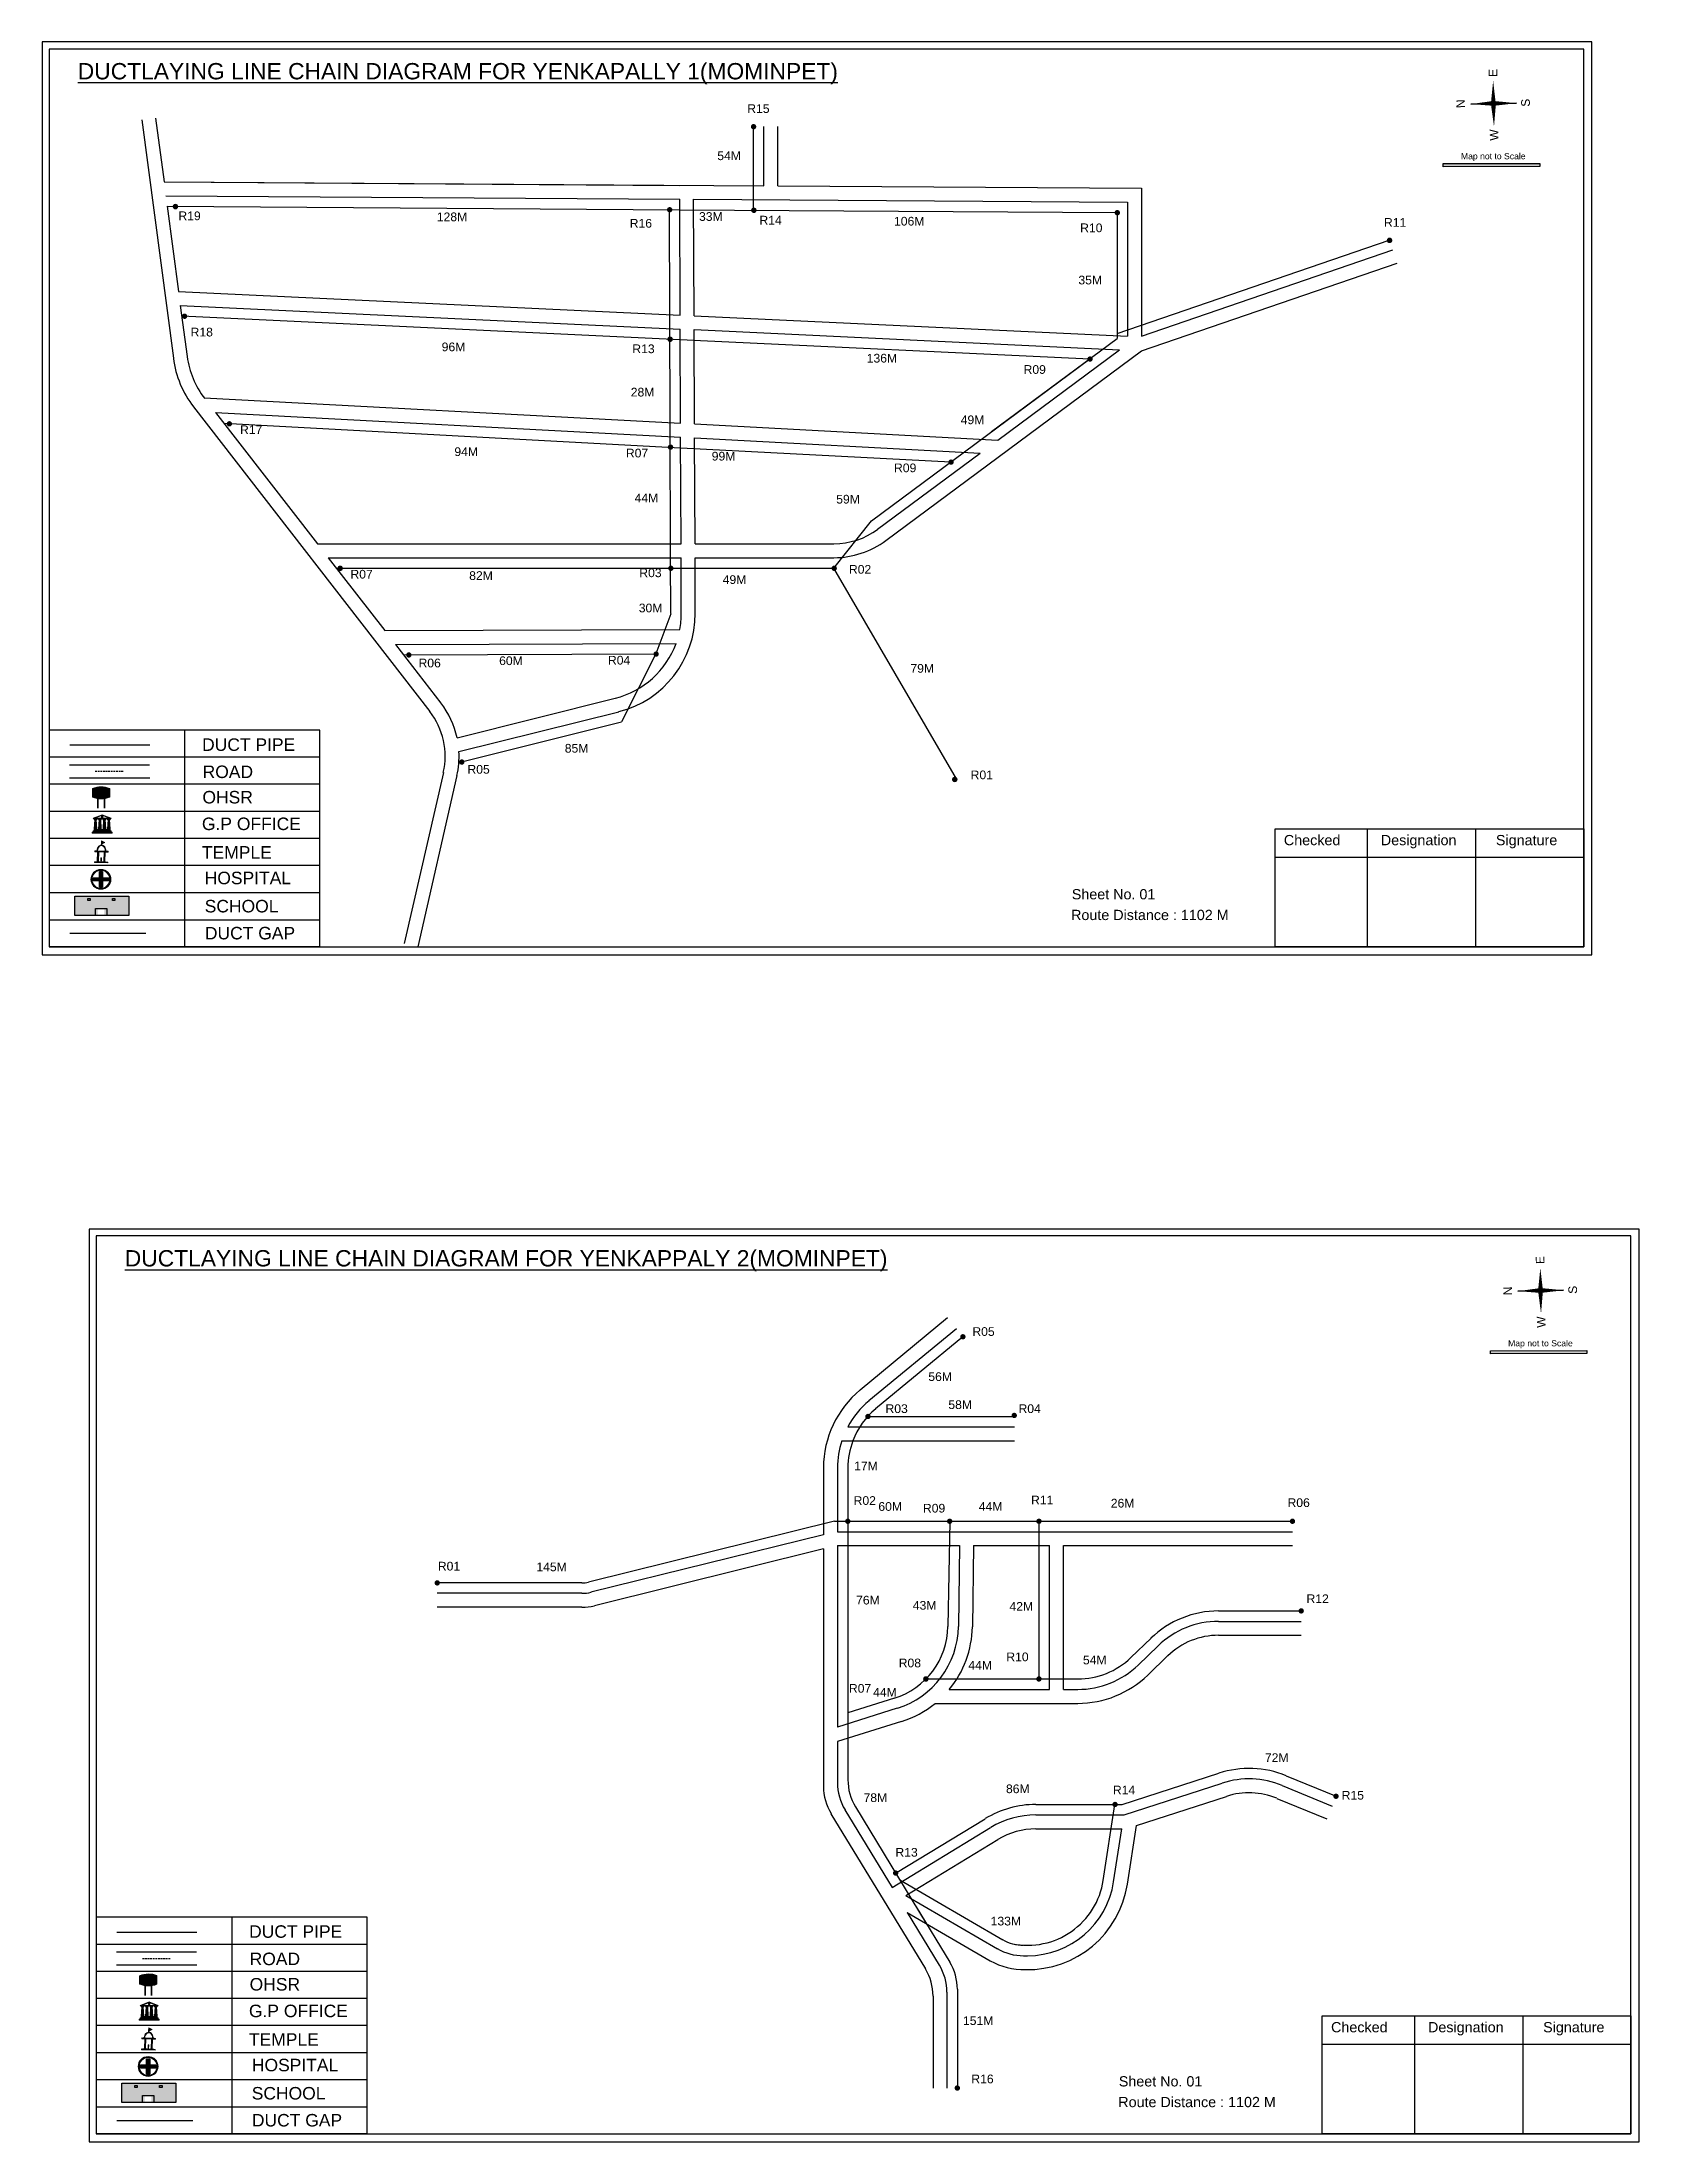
# Model space of a CAD drawing. Header units: inches. Extents: x -117 to 51867, y -12715 to 3423.
# Drawn here: x 47208 to 48126, y -9181 to -7974 of the extents above; entities that cross this region are included whole.
import ezdxf

# ---------------------------------------------------------------- set-up
doc = ezdxf.new("R2010")
doc.units = ezdxf.units.IN
doc.header["$MEASUREMENT"] = 0
doc.linetypes.add('DASHEDX2', pattern=[1.5, 1, -0.5])
for name, color, linetype in [('LANDMARK', 7, 'Continuous'), ('OHT', 7, 'Continuous'), ('pipe', 5, 'Continuous')]:
    doc.layers.add(name, color=color, linetype=linetype)
doc.styles.get("Standard").update_dxf_attribs({"font": 'arial.ttf'})

msp = doc.modelspace()

# ---------------------------------------------------------------- texts
at = {"color": 242, "true_color": 0xcd2027}
for s, p in [('%%UDUCTLAYING LINE CHAIN DIAGRAM FOR YENKAPALLY 1(MOMINPET)', (47229, -7995.9)), ('%%UDUCTLAYING LINE CHAIN DIAGRAM FOR YENKAPPALY 2(MOMINPET)', (47256, -8677.9))]:
    msp.add_text(s, height=9.375, dxfattribs=at).set_placement(p)
for s, p in [('E', (48044.3, -7994.5)), ('N', (48025.7, -8012.4)), ('S', (48063, -8011.6)), ('W', (48045, -8031.1)), ('E', (48071.4, -8676.5)), ('N', (48052.8, -8694.4)), ('S', (48090.1, -8693.6)), ('W', (48072, -8713.1))]:
    msp.add_text(s, height=4.95, rotation=91.0063).set_placement(p)
for s, height, p in [('R15', 5, (47613.5, -8015.2)), ('54M', 5, (47596.3, -8042.3)), ('Map not to Scale', 3.542, (48023.4, -8041.8)), ('R19', 5, (47286.8, -8076.8)), ('128M', 5, (47435.2, -8077.4)), ('R16', 5, (47546, -8081.1)), ('33M', 5, (47585.8, -8077.2)), ('R14', 5, (47620.5, -8079.3)), ('106M', 5, (47697.8, -8079.9)), ('R10', 5, (47804.7, -8083.7)), ('R11', 5, (47979.2, -8080.6)), ('35M', 5, (47803.7, -8113.7)), ('R18', 5, (47293.8, -8143.6)), ('96M', 5, (47438, -8152.1)), ('R13', 5, (47547.5, -8153.2)), ('136M', 5, (47682.1, -8158.6)), ('R09', 5, (47772.2, -8165.1)), ('28M', 5, (47546.6, -8178.1)), ('49M', 5, (47736.1, -8194)), ('R17', 5, (47322.2, -8199.7)), ('94M', 5, (47445.3, -8212.3)), ('R07', 5, (47543.8, -8213.1)), ('99M', 5, (47593.1, -8214.9)), ('R09', 5, (47697.8, -8221.6)), ('44M', 5, (47548.8, -8238.9)), ('59M', 5, (47664.6, -8239.6)), ('R02', 5, (47671.9, -8279.9)), ('R07', 5, (47385.6, -8282.7)), ('82M', 5, (47453.8, -8283.5)), ('R03', 5, (47551.5, -8281.9)), ('49M', 5, (47599.4, -8285.8)), ('30M', 5, (47551.2, -8302.1)), ('R06', 5, (47424.7, -8333.7)), ('60M', 5, (47471, -8332.4)), ('R04', 5, (47533.5, -8332.1)), ('79M', 5, (47707.2, -8336.8)), ('DUCT PIPE', 7.18, (47300.4, -8381.7)), ('85M', 5, (47508.7, -8382.7)), ('ROAD ', 7.18, (47300.7, -8397.3)), ('R05', 5, (47452.8, -8394.8)), ('R01', 5, (47741.8, -8398)), ('OHSR', 7.18, (47300.6, -8411.9)), ('G.P OFFICE', 7.18, (47300.3, -8427.2)), ('Checked', 5.89, (47921.7, -8435.9)), ('Designation', 5.886, (47977.4, -8435.9)), ('Signature', 5.89, (48043.5, -8435.9)), ('TEMPLE', 7.18, (47300.3, -8443.6)), ('HOSPITAL', 7.18, (47301.9, -8458.3)), ('SCHOOL', 7.18, (47301.9, -8474.5)), ('Sheet No. 01', 5.886, (47799.9, -8467)), ('Route Distance : 1102 M', 5.886, (47799.5, -8478.9)), ('DUCT GAP', 7.18, (47302, -8490)), ('R05', 5, (47742.8, -8717.8)), ('Map not to Scale', 3.542, (48050.5, -8723.8)), ('56M', 5, (47717.5, -8743.7)), ('R03', 5, (47692.9, -8762.1)), ('58M', 5, (47729, -8759.8)), ('R04', 5, (47769.3, -8762.1)), ('17M', 5, (47674.9, -8795)), ('R02', 5, (47674.6, -8814.9)), ('60M', 5, (47688.8, -8818.3)), ('R09', 5, (47714.4, -8819.3)), ('44M', 5, (47746.5, -8818.3)), ('R11', 5, (47776.5, -8814.6)), ('26M', 5, (47822.3, -8816.4)), ('R06', 5, (47923.8, -8816.1)), ('R01', 5, (47435.8, -8852.6)), ('145M', 5, (47492.4, -8853)), ('76M', 5, (47676, -8872.1)), ('R12', 5, (47934.7, -8871.3)), ('43M', 5, (47708.6, -8875.1)), ('42M', 5, (47764.1, -8875.7)), ('R08', 5, (47700.5, -8908.2)), ('R10', 5, (47762.3, -8904.7)), ('54M', 5, (47806.3, -8906.5)), ('44M', 5, (47740.5, -8909.5)), ('R07', 5, (47671.9, -8922.8)), ('44M', 5, (47685.8, -8925)), ('72M', 5, (47910.8, -8962.6)), ('86M', 5, (47762.1, -8980.5)), ('R14', 5, (47823.5, -8981.2)), ('78M', 5, (47680.3, -8985.6)), ('R15', 5, (47954.9, -8984.2)), ('R13', 5, (47698.6, -9017)), ('DUCT PIPE', 7.18, (47327.4, -9063.6)), ('133M', 5, (47753.3, -9056.5)), ('ROAD ', 7.18, (47327.7, -9079.3)), ('OHSR', 7.18, (47327.7, -9093.9)), ('G.P OFFICE', 7.18, (47327.3, -9109.2)), ('151M', 5, (47737.4, -9113.7)), ('TEMPLE', 7.18, (47327.3, -9125.6)), ('Checked', 5.89, (47948.8, -9117.9)), ('Designation', 5.886, (48004.5, -9117.9)), ('Signature', 5.89, (48070.6, -9117.9)), ('HOSPITAL', 7.18, (47329, -9140.3)), ('R16', 5, (47742.2, -9147.2)), ('Sheet No. 01', 5.886, (47826.9, -9149)), ('SCHOOL', 7.18, (47328.9, -9156.5)), ('Route Distance : 1102 M', 5.886, (47826.6, -9160.9)), ('DUCT GAP', 7.18, (47329, -9172))]:
    msp.add_text(s, height=height).set_placement(p)

# ---------------------------------------------------------------- blocks, each defined once
blk = doc.blocks.new('OHT')
at = {"linetype": 'Continuous', "lineweight": 0, "true_color": 0x0ffffc}
blk.add_hatch(color=4, dxfattribs=at).paths.add_polyline_path([(0.012, 1), (0, 1, 0.101323), (-0.4, 0.916), (-0.4, 0.525, 0.194075), (0.399, 0.521), (0.399, 0.921, 0.097877)])
at = {"color": 4, "linetype": 'Continuous', "lineweight": 0, "true_color": 0x0ffffc, "flags": 128}
for points in [[(-0.4, 0.525), (-0.4, 0.916)], [(0.399, 0.521), (0.399, 0.921)]]:
    blk.add_lwpolyline(points, dxfattribs=at)
at = {"color": 4, "linetype": 'Continuous', "lineweight": 0, "true_color": 0x0ffffc, "const_width": 0.075, "flags": 128}
for points in [[(-0.15, 0), (-0.15, 0.475)], [(0.15, 0), (0.15, 0.473)]]:
    blk.add_lwpolyline(points, dxfattribs=at)
at = {"color": 4, "linetype": 'Continuous', "lineweight": 0, "true_color": 0x0ffffc}
for centre, radius, start, end in [((0.006, -0.019), 1.019, 67.31091, 113.47108), ((0.004, 1.513), 1.068, 247.76824, 291.70073)]:
    blk.add_arc(centre, radius, start, end, dxfattribs=at)
blk = doc.blocks.new('Government_Office')
at = {"linetype": 'Continuous', "lineweight": 0, "true_color": 0xff0000}
for points in [[(-0.5, 0.05), (0.5, 0.05), (0.5, 0), (-0.5, 0)], [(-0.45, 0.08), (-0.45, 0.12), (0.45, 0.12), (0.45, 0.08)], [(-0.4, 0.14), (-0.4, 0.18), (0.4, 0.18), (0.4, 0.14)]]:
    blk.add_hatch(color=1, dxfattribs=at).paths.add_polyline_path(points)
h = blk.add_hatch(color=1, dxfattribs=at)
h.paths.add_polyline_path([(0.44, 0.72), (0.45, 0.75), (0, 0.93), (-0.45, 0.75), (-0.44, 0.72)])
h.paths.add_polyline_path([(0.36, 0.75), (-0.36, 0.75), (0, 0.9)], flags=16)
h.paths.add_polyline_path([(0, 0.78, -1), (0, 0.87, -1)], flags=0)
h = blk.add_hatch(color=1, dxfattribs=at)
edge = h.paths.add_edge_path()
edge.add_line((-0.27, 0.2), (-0.3, 0.68))
edge.add_line((-0.3, 0.68), (-0.29, 0.68))
edge.add_arc((-0.28, 0.69), 0.0176, 225.304, 441.5659)
edge.add_line((-0.28, 0.7), (-0.39, 0.7))
edge.add_arc((-0.39, 0.69), 0.0176, 98.4341, 314.696)
edge.add_line((-0.38, 0.68), (-0.37, 0.68))
edge.add_line((-0.37, 0.68), (-0.4, 0.2))
edge.add_line((-0.4, 0.2), (-0.27, 0.2))
h = blk.add_hatch(color=1, dxfattribs=at)
edge = h.paths.add_edge_path()
edge.add_line((-0.05, 0.2), (-0.07, 0.68))
edge.add_line((-0.07, 0.68), (-0.07, 0.68))
edge.add_arc((-0.05, 0.69), 0.0176, 225.304, 441.5659)
edge.add_line((-0.05, 0.7), (-0.17, 0.7))
edge.add_arc((-0.17, 0.69), 0.0176, 98.4341, 314.696)
edge.add_line((-0.16, 0.68), (-0.15, 0.68))
edge.add_line((-0.15, 0.68), (-0.18, 0.2))
edge.add_line((-0.18, 0.2), (-0.05, 0.2))
h = blk.add_hatch(color=1, dxfattribs=at)
edge = h.paths.add_edge_path()
edge.add_arc((0, 0.83), 0.0467, 90, 270)
edge.add_arc((0, 0.83), 0.0467, 270, 450)
h = blk.add_hatch(color=1, dxfattribs=at)
edge = h.paths.add_edge_path()
edge.add_line((0.18, 0.2), (0.15, 0.68))
edge.add_line((0.15, 0.68), (0.16, 0.68))
edge.add_arc((0.17, 0.69), 0.0176, 225.304, 441.5659)
edge.add_line((0.17, 0.7), (0.05, 0.7))
edge.add_arc((0.05, 0.69), 0.0176, 98.4341, 314.696)
edge.add_line((0.07, 0.68), (0.07, 0.68))
edge.add_line((0.07, 0.68), (0.05, 0.2))
edge.add_line((0.05, 0.2), (0.18, 0.2))
h = blk.add_hatch(color=1, dxfattribs=at)
edge = h.paths.add_edge_path()
edge.add_line((0.4, 0.2), (0.37, 0.68))
edge.add_line((0.37, 0.68), (0.38, 0.68))
edge.add_arc((0.39, 0.69), 0.0176, 225.304, 441.5659)
edge.add_line((0.4, 0.7), (0.28, 0.7))
edge.add_arc((0.28, 0.69), 0.0176, 98.4341, 314.696)
edge.add_line((0.29, 0.68), (0.3, 0.68))
edge.add_line((0.3, 0.68), (0.27, 0.2))
edge.add_line((0.27, 0.2), (0.4, 0.2))
at = {"color": 1, "linetype": 'Continuous', "lineweight": 0, "true_color": 0xff0000, "flags": 128}
for points in [[(-0.5, 0.05), (0.5, 0.05), (0.5, 0), (-0.5, 0)], [(-0.45, 0.75), (-0.44, 0.72), (0.44, 0.72), (0.45, 0.75), (0, 0.93)], [(-0.45, 0.08), (-0.45, 0.12), (0.45, 0.12), (0.45, 0.08)], [(-0.4, 0.14), (-0.4, 0.18), (0.4, 0.18), (0.4, 0.14)], [(-0.36, 0.75), (0.36, 0.75), (0, 0.9)]]:
    blk.add_lwpolyline(points, close=True, dxfattribs=at)
for points in [[(-0.27, 0.2), (-0.3, 0.68), (-0.29, 0.68, 1.379694), (-0.28, 0.7), (-0.39, 0.7, 1.379694), (-0.38, 0.68), (-0.37, 0.68), (-0.4, 0.2)], [(-0.05, 0.2), (-0.07, 0.68), (-0.07, 0.68, 1.379694), (-0.05, 0.7), (-0.17, 0.7, 1.379694), (-0.16, 0.68), (-0.15, 0.68), (-0.18, 0.2)], [(0, 0.87, 1), (0, 0.78, 1)], [(0.18, 0.2), (0.15, 0.68), (0.16, 0.68, 1.379694), (0.17, 0.7), (0.05, 0.7, 1.379694), (0.07, 0.68), (0.07, 0.68), (0.05, 0.2)], [(0.4, 0.2), (0.37, 0.68), (0.38, 0.68, 1.379694), (0.4, 0.7), (0.28, 0.7, 1.379694), (0.29, 0.68), (0.3, 0.68), (0.27, 0.2)]]:
    blk.add_lwpolyline(points, format="xyb", close=True, dxfattribs=at)
blk = doc.blocks.new('Temple')
at = {"linetype": 'Continuous', "lineweight": 0, "true_color": 0xe66000}
blk.add_hatch(color=32, dxfattribs=at).paths.add_polyline_path([(-0.006, 1), (0.147, 0.931), (0, 0.85)])
at = {"linetype": 'Continuous', "lineweight": 0, "true_color": 0xff0000}
h = blk.add_hatch(color=1, dxfattribs=at)
edge = h.paths.add_edge_path()
edge.add_line((0.175, 0.49), (0.225, 0.49))
edge.add_line((0.225, 0.49), (0.225, 0.497))
edge.add_line((0.225, 0.497), (0.307, 0.497))
edge.add_line((0.307, 0.497), (0.307, 0.533))
edge.add_line((0.307, 0.533), (0.257, 0.533))
edge.add_line((0.257, 0.533), (0.257, 0.54))
edge.add_line((0.257, 0.54), (0.2, 0.54))
edge.add_spline(control_points=[(0.2, 0.54), (0.2, 0.589), (0.19, 0.638), (0.142, 0.743), (0.092, 0.79), (0.027, 0.805), (0.02, 0.806), (0.012, 0.806)], knot_values=[4.712389, 4.712389, 4.712389, 4.712389, 5.278166, 5.278166, 6.117402, 6.117402, 6.223801, 6.223801, 6.223801, 6.223801], degree=3, periodic=0)
edge.add_line((0.012, 0.806), (0.012, 0.79))
edge.add_line((0.012, 0.79), (-0.012, 0.79))
edge.add_line((-0.012, 0.79), (-0.012, 0.806))
edge.add_spline(control_points=[(-0.012, 0.806), (-0.055, 0.802), (-0.096, 0.781), (-0.171, 0.699), (-0.197, 0.628), (-0.2, 0.55), (-0.2, 0.545), (-0.2, 0.54)], knot_values=[6.343965, 6.343965, 6.343965, 6.343965, 6.956638, 6.956638, 7.795874, 7.795874, 7.853982, 7.853982, 7.853982, 7.853982], degree=3, periodic=0)
edge.add_line((-0.2, 0.54), (-0.257, 0.54))
edge.add_line((-0.257, 0.54), (-0.257, 0.533))
edge.add_line((-0.257, 0.533), (-0.307, 0.533))
edge.add_line((-0.307, 0.533), (-0.307, 0.497))
edge.add_line((-0.307, 0.497), (-0.225, 0.497))
edge.add_line((-0.225, 0.497), (-0.225, 0.49))
edge.add_line((-0.225, 0.49), (-0.175, 0.49))
edge.add_line((-0.175, 0.49), (-0.175, 0.07))
edge.add_arc((-0.205, 0.07), 0.03, -90, 0, ccw=False)
edge.add_line((-0.205, 0.04), (-0.257, 0.04))
edge.add_line((-0.257, 0.04), (-0.257, 0.033))
edge.add_line((-0.257, 0.033), (-0.307, 0.033))
edge.add_line((-0.307, 0.033), (-0.307, 0))
edge.add_line((-0.307, 0), (0.307, 0))
edge.add_line((0.307, 0), (0.307, 0.033))
edge.add_line((0.307, 0.033), (0.257, 0.033))
edge.add_line((0.257, 0.033), (0.257, 0.04))
edge.add_line((0.257, 0.04), (0.205, 0.04))
edge.add_arc((0.205, 0.07), 0.03, 180, 270, ccw=False)
edge.add_line((0.175, 0.07), (0.175, 0.49))
h.paths.add_polyline_path([(0.125, 0.07, -0.414214), (0.095, 0.04), (0.05, 0.04), (0.05, 0.033), (-0.05, 0.033), (-0.05, 0.04), (-0.095, 0.04, -0.414214), (-0.125, 0.07), (-0.125, 0.497), (0.125, 0.497)], flags=16)
edge = h.paths.add_edge_path(flags=16)
edge.add_ellipse((0, 0.54), major_axis=(0, 0.242), ratio=0.722808, start_angle=270, end_angle=450, ccw=False)
edge.add_line((0.175, 0.54), (-0.175, 0.54))
h.paths.add_polyline_path([(0.012, 0.23), (0.012, 0.07), (-0.012, 0.07), (-0.012, 0.23)], flags=0)
h = blk.add_hatch(color=1, dxfattribs=at)
edge = h.paths.add_edge_path()
edge.add_line((0.012, 0.857), (0, 0.85))
edge.add_line((0, 0.85), (-0.003, 0.925))
edge.add_line((-0.003, 0.925), (-0.012, 0.925))
edge.add_line((-0.012, 0.925), (-0.012, 0.806))
edge.add_spline(control_points=[(-0.012, 0.806), (-0.004, 0.807), (0.004, 0.807), (0.012, 0.806)], knot_values=[6.223801, 6.223801, 6.223801, 6.223801, 6.343965, 6.343965, 6.343965, 6.343965], degree=3, periodic=0)
edge.add_line((0.012, 0.806), (0.012, 0.857))
h = blk.add_hatch(color=1, dxfattribs=at)
edge = h.paths.add_edge_path()
edge.add_line((0.012, 0.79), (0.012, 0.806))
edge.add_spline(control_points=[(0.012, 0.806), (0.004, 0.807), (-0.004, 0.807), (-0.012, 0.806)], knot_values=[6.223801, 6.223801, 6.223801, 6.223801, 6.343965, 6.343965, 6.343965, 6.343965], degree=3, periodic=0)
edge.add_line((-0.012, 0.806), (-0.012, 0.79))
edge.add_line((-0.012, 0.79), (0.012, 0.79))
at = {"color": 32, "linetype": 'Continuous', "lineweight": 0, "true_color": 0xe66000, "flags": 128}
blk.add_lwpolyline([(-0.006, 1), (0.147, 0.931), (0, 0.85), (-0.006, 1)], dxfattribs=at)
at = {"color": 1, "linetype": 'Continuous', "lineweight": 0, "true_color": 0xff0000, "flags": 128}
blk.add_lwpolyline([(0.2, 0.54), (0.257, 0.54), (0.257, 0.533), (0.307, 0.533), (0.307, 0.497), (0.225, 0.497), (0.225, 0.49), (0.175, 0.49), (0.175, 0.07, 0.414214), (0.205, 0.04), (0.257, 0.04), (0.257, 0.033), (0.307, 0.033), (0.307, 0), (-0.307, 0), (-0.307, 0.033), (-0.257, 0.033), (-0.257, 0.04), (-0.205, 0.04, 0.414214), (-0.175, 0.07), (-0.175, 0.49), (-0.225, 0.49), (-0.225, 0.497), (-0.307, 0.497), (-0.307, 0.533), (-0.257, 0.533), (-0.257, 0.54), (-0.2, 0.54)], format="xyb", dxfattribs=at)
blk.add_lwpolyline([(-0.175, 0.54), (0.175, 0.54)], dxfattribs=at)
blk.add_lwpolyline([(0.125, 0.497), (0.125, 0.07, -0.414214), (0.095, 0.04), (0.05, 0.04), (0.05, 0.033), (-0.05, 0.033), (-0.05, 0.04), (-0.095, 0.04, -0.414214), (-0.125, 0.07), (-0.125, 0.497)], format="xyb", close=True, dxfattribs=at)
for points in [[(0.012, 0.925), (-0.012, 0.925), (-0.012, 0.79), (0.012, 0.79)], [(0.012, 0.23), (-0.012, 0.23), (-0.012, 0.07), (0.012, 0.07)]]:
    blk.add_lwpolyline(points, close=True, dxfattribs=at)
at = {"color": 1, "linetype": 'Continuous', "lineweight": 0, "true_color": 0xff0000}
blk.add_ellipse((0, 0.54), major_axis=(0, 0.242), ratio=0.722808, start_param=4.712389, end_param=7.853982, dxfattribs=at)
blk.add_open_spline([(0.2, 0.54), (0.2, 0.589), (0.19, 0.638), (0.142, 0.743), (0.092, 0.79), (-0.023, 0.816), (-0.085, 0.794), (-0.171, 0.699), (-0.197, 0.628), (-0.2, 0.55), (-0.2, 0.545), (-0.2, 0.54)], degree=3, knots=[4.712389, 4.712389, 4.712389, 4.712389, 5.278166, 5.278166, 6.117402, 6.117402, 6.956638, 6.956638, 7.795874, 7.795874, 7.853982, 7.853982, 7.853982, 7.853982], dxfattribs=at)
blk = doc.blocks.new('*U107')
at = {"color": 0, "linetype": 'DASHEDX2', "transparency": 16777216}
blk.add_line((-8.2, 0), (8, 0), dxfattribs=at)
blk = doc.blocks.new('Hospital')
at = {"linetype": 'Continuous', "lineweight": 0, "true_color": 0x000000}
h = blk.add_hatch(color=18, dxfattribs=at)
h.paths.add_polyline_path([(-0.5, 0, 1), (0.5, 0, 1)])
h.paths.add_polyline_path([(0.45, 0, -1), (-0.45, 0, -1)], flags=16)
at = {"linetype": 'Continuous', "true_color": 0xff0000}
blk.add_hatch(color=1, dxfattribs=at).paths.add_polyline_path([(-0.39, 0.08), (-0.08, 0.08), (-0.08, 0.39), (0.08, 0.39), (0.08, 0.08), (0.39, 0.08), (0.39, -0.08), (0.08, -0.08), (0.08, -0.39), (-0.08, -0.39), (-0.08, -0.08), (-0.39, -0.08)])
at = {"color": 1, "linetype": 'Continuous', "true_color": 0xff0000, "flags": 128}
blk.add_lwpolyline([(-0.39, 0.08), (-0.08, 0.08), (-0.08, 0.39), (0.08, 0.39), (0.08, 0.08), (0.39, 0.08), (0.39, -0.08), (0.08, -0.08), (0.08, -0.39), (-0.08, -0.39), (-0.08, -0.08), (-0.39, -0.08)], close=True, dxfattribs=at)
at = {"color": 18, "linetype": 'Continuous', "lineweight": 0, "true_color": 0x000000}
for radius in [0.5, 0.446]:
    blk.add_circle((0, 0), radius, dxfattribs=at)
blk = doc.blocks.new('*U109')
at = {"color": 0, "linetype": 'DASHEDX2', "transparency": 16777216}
blk.add_line((-8.2, 0), (8, 0), dxfattribs=at)

# ---------------------------------------------------------------- hatches: boundary and pattern name
at = {"ltscale": 0.5}
h = msp.add_hatch(color=5, dxfattribs=at)
h.dxf.hatch_style = 1
h.paths.add_polyline_path([(47618.7, -8023.1, 1), (47615.6, -8023.1, 1)])
at = {"true_color": 0x0093dd}
h = msp.add_hatch(color=142, dxfattribs=at)
h.dxf.hatch_style = 1
h.paths.add_polyline_path([(48013.2, -8044.3), (48013.2, -8046.2), (48068.7, -8046), (48068.7, -8044.2)])
at = {"ltscale": 0.5}
h = msp.add_hatch(color=5, dxfattribs=at)
h.dxf.hatch_style = 1
h.paths.add_polyline_path([(47286.7, -8069, 1), (47283.5, -8069, 1)])
h = msp.add_hatch(color=5, dxfattribs=at)
h.dxf.hatch_style = 1
h.paths.add_polyline_path([(47570.5, -8070.8, 1), (47567.4, -8070.8, 1)])
h = msp.add_hatch(color=5, dxfattribs=at)
h.dxf.hatch_style = 1
h.paths.add_polyline_path([(47618.9, -8071.1, 1), (47615.7, -8071.1, 1)])
h = msp.add_hatch(color=5, dxfattribs=at)
h.dxf.hatch_style = 1
h.paths.add_polyline_path([(47827.6, -8072.5, 1), (47824.5, -8072.5, 1)])
h = msp.add_hatch(color=5, dxfattribs=at)
h.dxf.hatch_style = 1
h.paths.add_polyline_path([(47984, -8088.4, 1), (47980.8, -8088.4, 1)])
h = msp.add_hatch(color=5, dxfattribs=at)
h.dxf.hatch_style = 1
h.paths.add_polyline_path([(47291.9, -8132, 1), (47288.8, -8132, 1)])
h = msp.add_hatch(color=5, dxfattribs=at)
h.dxf.hatch_style = 1
h.paths.add_polyline_path([(47570.8, -8145.2, 1), (47567.6, -8145.2, 1)])
h = msp.add_hatch(color=5, dxfattribs=at)
h.dxf.hatch_style = 1
h.paths.add_polyline_path([(47811.9, -8156.6, 1), (47808.8, -8156.6, 1)])
h = msp.add_hatch(color=5, dxfattribs=at)
h.dxf.hatch_style = 1
h.paths.add_polyline_path([(47317.6, -8193.8, 1), (47314.5, -8193.8, 1)])
h = msp.add_hatch(color=5, dxfattribs=at)
h.dxf.hatch_style = 1
h.paths.add_polyline_path([(47571, -8207.2, 1), (47567.9, -8207.2, 1)])
h = msp.add_hatch(color=5, dxfattribs=at)
h.dxf.hatch_style = 1
h.paths.add_polyline_path([(47732.1, -8215.8, 1), (47729, -8215.8, 1)])
h = msp.add_hatch(color=5, dxfattribs=at)
h.dxf.hatch_style = 1
h.paths.add_polyline_path([(47381.3, -8276.8, 1), (47378.1, -8276.8, 1)])
h = msp.add_hatch(color=5, dxfattribs=at)
h.dxf.hatch_style = 1
h.paths.add_polyline_path([(47571.2, -8276.8, 1), (47568.1, -8276.8, 1)])
h = msp.add_hatch(color=5, dxfattribs=at)
h.dxf.hatch_style = 1
h.paths.add_polyline_path([(47665, -8276.8, 1), (47661.9, -8276.8, 1)])
h = msp.add_hatch(color=5, dxfattribs=at)
h.dxf.hatch_style = 1
h.paths.add_polyline_path([(47562.7, -8326.1, 1), (47559.6, -8326.1, 1)])
h = msp.add_hatch(color=5, dxfattribs=at)
h.dxf.hatch_style = 1
h.paths.add_polyline_path([(47420.7, -8326.6, 1), (47417.6, -8326.6, 1)])
h = msp.add_hatch(color=5, dxfattribs=at)
h.dxf.hatch_style = 1
h.paths.add_polyline_path([(47451.1, -8388.1, 1), (47448, -8388.1, 1)])
h = msp.add_hatch(color=5, dxfattribs=at)
h.dxf.hatch_style = 1
h.paths.add_polyline_path([(47734.3, -8398.1, 1), (47731.1, -8398.1, 1)])
at = {"true_color": 0xc8c92d}
h = msp.add_hatch(color=52, dxfattribs=at)
h.dxf.hatch_style = 1
h.paths.add_polyline_path([(47233.4, -8465.2), (47227.3, -8465.2), (47227.3, -8476.3), (47233.4, -8476.3)])
h.paths.add_polyline_path([(47258.3, -8465.2), (47252.1, -8465.2), (47252.1, -8476.3), (47258.3, -8476.3)])
at = {"true_color": 0x293189}
h = msp.add_hatch(color=177, dxfattribs=at)
h.dxf.hatch_style = 1
h.paths.add_polyline_path([(47252.1, -8465.2), (47233.4, -8465.2), (47233.4, -8476.3), (47240.4, -8476.3), (47240.4, -8472.7), (47244.3, -8472.7), (47244.3, -8476.3), (47252.1, -8476.3)])
h.paths.add_polyline_path([(47236.1, -8467.7), (47234.7, -8467.7), (47234.7, -8466.5), (47236.1, -8466.5)], flags=16)
h.paths.add_polyline_path([(47249, -8467.7), (47249, -8466.5), (47250.3, -8466.5), (47250.3, -8467.7)], flags=16)
at = {"ltscale": 0.5}
h = msp.add_hatch(color=5, dxfattribs=at)
h.dxf.hatch_style = 1
h.paths.add_polyline_path([(47738.9, -8718.3, 1), (47735.8, -8718.3, 1)])
at = {"true_color": 0x0093dd}
h = msp.add_hatch(color=142, dxfattribs=at)
h.dxf.hatch_style = 1
h.paths.add_polyline_path([(48040.3, -8726.3), (48040.3, -8728.1), (48095.8, -8728), (48095.8, -8726.2)])
at = {"ltscale": 0.5}
h = msp.add_hatch(color=5, dxfattribs=at)
h.dxf.hatch_style = 1
h.paths.add_polyline_path([(47684.4, -8764.1, 1), (47681.3, -8764.1, 1)])
h = msp.add_hatch(color=5, dxfattribs=at)
h.dxf.hatch_style = 1
h.paths.add_polyline_path([(47768.4, -8763.5, 1), (47765.3, -8763.5, 1)])
h = msp.add_hatch(color=5, dxfattribs=at)
h.dxf.hatch_style = 1
h.paths.add_polyline_path([(47672.8, -8824.3, 1), (47669.7, -8824.3, 1)])
h = msp.add_hatch(color=5, dxfattribs=at)
h.dxf.hatch_style = 1
h.paths.add_polyline_path([(47731.3, -8824.3, 1), (47728.2, -8824.3, 1)])
h = msp.add_hatch(color=5, dxfattribs=at)
h.dxf.hatch_style = 1
h.paths.add_polyline_path([(47782.6, -8824.3, 1), (47779.5, -8824.3, 1)])
h = msp.add_hatch(color=5, dxfattribs=at)
h.dxf.hatch_style = 1
h.paths.add_polyline_path([(47928.2, -8824.3, 1), (47925.1, -8824.3, 1)])
h = msp.add_hatch(color=5, dxfattribs=at)
h.dxf.hatch_style = 1
h.paths.add_polyline_path([(47437, -8859.7, 1), (47433.9, -8859.7, 1)])
h = msp.add_hatch(color=5, dxfattribs=at)
h.dxf.hatch_style = 1
h.paths.add_polyline_path([(47933.2, -8875.8, 1), (47930.1, -8875.8, 1)])
h = msp.add_hatch(color=5, dxfattribs=at)
h.dxf.hatch_style = 1
h.paths.add_polyline_path([(47717.7, -8914.9, 1), (47714.5, -8914.9, 1)])
h = msp.add_hatch(color=5, dxfattribs=at)
h.dxf.hatch_style = 1
h.paths.add_polyline_path([(47782.6, -8914.9, 1), (47779.5, -8914.9, 1)])
h = msp.add_hatch(color=5, dxfattribs=at)
h.dxf.hatch_style = 1
h.paths.add_polyline_path([(47826.3, -8987, 1), (47823.2, -8987, 1)])
h = msp.add_hatch(color=5, dxfattribs=at)
h.dxf.hatch_style = 1
h.paths.add_polyline_path([(47953.2, -8982.3, 1), (47950.1, -8982.3, 1)])
h = msp.add_hatch(color=5, dxfattribs=at)
h.dxf.hatch_style = 1
h.paths.add_polyline_path([(47700.3, -9026.4, 1), (47697.2, -9026.4, 1)])
at = {"true_color": 0xc8c92d}
h = msp.add_hatch(color=52, dxfattribs=at)
h.dxf.hatch_style = 1
h.paths.add_polyline_path([(47260.5, -9147.2), (47254.3, -9147.2), (47254.3, -9158.3), (47260.5, -9158.3)])
h.paths.add_polyline_path([(47285.3, -9147.2), (47279.2, -9147.2), (47279.2, -9158.3), (47285.3, -9158.3)])
at = {"true_color": 0x293189}
h = msp.add_hatch(color=177, dxfattribs=at)
h.dxf.hatch_style = 1
h.paths.add_polyline_path([(47279.2, -9147.2), (47260.5, -9147.2), (47260.5, -9158.3), (47267.5, -9158.3), (47267.5, -9154.7), (47271.3, -9154.7), (47271.3, -9158.3), (47279.2, -9158.3)])
h.paths.add_polyline_path([(47263.1, -9149.7), (47261.8, -9149.7), (47261.8, -9148.4), (47263.1, -9148.4)], flags=16)
h.paths.add_polyline_path([(47276, -9149.7), (47276, -9148.4), (47277.4, -9148.4), (47277.4, -9149.7)], flags=16)
at = {"ltscale": 0.5}
h = msp.add_hatch(color=5, dxfattribs=at)
h.dxf.hatch_style = 1
h.paths.add_polyline_path([(47735.7, -9149.9, 1), (47732.6, -9149.9, 1)])

# ---------------------------------------------------------------- linework, layer by layer
for p, q in [((48055.3, -8009.6), (48029, -8010.1)), ((48029, -8010.1), (48055.3, -8009.6)), ((48055.3, -8009.6), (48029, -8010.1)), ((48042.2, -8009.8), (48055.3, -8009.6)), ((47265.8, -8019.2), (47283.9, -8156.1)), ((47273.7, -8018.2), (47278.6, -8054.8)), ((47623.1, -8057.1), (47623, -8023)), ((47631.1, -8057.1), (47631, -8023)), ((47278.6, -8054.8), (47574.7, -8056.8)), ((47278.6, -8054.8), (47623.1, -8057.1)), ((47631.1, -8057.1), (47839.9, -8058.5)), ((47839.9, -8058.5), (47839.9, -8143.4)), ((47279.6, -8062.8), (47279.6, -8062.8)), ((47279.6, -8062.8), (47574.7, -8064.8)), ((47280.4, -8068.8), (47286.9, -8117.7)), ((47575, -8131.3), (47574.7, -8064.8)), ((47583, -8131.7), (47582.7, -8064.8)), ((47582.7, -8064.8), (47831.9, -8066.4)), ((47831.9, -8066.4), (47831.9, -8143.5)), ((47839.9, -8143.4), (47984.2, -8093.9)), ((47839.9, -8151.9), (47986.8, -8101.5)), ((47286.9, -8117.7), (47575, -8131.3)), ((47287.9, -8125.8), (47575, -8139.4)), ((47287.9, -8125.8), (47291.8, -8155.1)), ((47575.2, -8193.4), (47575, -8139.4)), ((47583, -8131.7), (47831.9, -8143.5)), ((47583.2, -8193.9), (47583, -8139.7)), ((47583, -8139.7), (47827.3, -8151.3)), ((47693.1, -8260.8), (47839.9, -8151.9)), ((47757.4, -8203.1), (47827.3, -8151.3)), ((47301.6, -8178.9), (47575.2, -8193.4)), ((47295.5, -8184.1), (47431.2, -8359.1)), ((47308.1, -8187.3), (47366.6, -8262.7)), ((47308.1, -8187.3), (47575.2, -8201.5)), ((47575.5, -8262.7), (47575.2, -8201.5)), ((47583.2, -8193.9), (47757.4, -8203.1)), ((47583.5, -8262.7), (47583.2, -8201.9)), ((47583.2, -8201.9), (47747.3, -8210.6)), ((47688.3, -8254.4), (47747.3, -8210.6)), ((47366.6, -8262.7), (47575.5, -8262.7)), ((47583.5, -8262.7), (47663.3, -8262.7)), ((47372.8, -8270.7), (47575.5, -8270.7)), ((47372.8, -8270.7), (47405.3, -8312.6)), ((47575.6, -8302.7), (47575.5, -8270.7)), ((47583.6, -8302.7), (47583.5, -8270.7)), ((47583.5, -8270.7), (47663.3, -8270.7)), ((47405.3, -8312.6), (47574.8, -8312)), ((47411.5, -8320.6), (47572.6, -8320)), ((47411.5, -8320.6), (47437.5, -8354.2)), ((47446.9, -8374.2), (47537.7, -8351.4)), ((47447.9, -8382.1), (47539.7, -8359.2)), ((47212.6, -8369.8), (47212.6, -8493)), ((47290.3, -8369.8), (47290.3, -8494.2)), ((47368.1, -8385.4), (47212.6, -8385.4)), ((47224.2, -8389.7), (47270.1, -8389.7)), ((47439, -8394.2), (47416.5, -8492.4)), ((47446.8, -8395.9), (47424.3, -8494.2)), ((47368.1, -8400.9), (47212.6, -8400.9)), ((47224.2, -8397.2), (47270.4, -8397.2)), ((47368.1, -8416.5), (47212.6, -8416.5)), ((47368.1, -8432), (47212.6, -8432)), ((47368.1, -8447.6), (47212.6, -8447.6)), ((47212.6, -8463.1), (47368.1, -8463.1)), ((47212.6, -8478.7), (47368.1, -8478.7)), ((47212.6, -8493), (47212.6, -8494.2)), ((47212.6, -8493.3), (47212.6, -8494.2)), ((47368.1, -8494.2), (47212.6, -8494.2)), ((48082.4, -8691.6), (48056.1, -8692.1)), ((48056.1, -8692.1), (48082.4, -8691.6)), ((48082.4, -8691.6), (48056.1, -8692.1)), ((48069.2, -8691.8), (48082.4, -8691.6)), ((47728.5, -8707.5), (47678.3, -8748.9)), ((47733.6, -8713.7), (47683.4, -8755.1)), ((47671.2, -8770.1), (47766.9, -8770.1)), ((47667.7, -8778.1), (47766.9, -8778.1)), ((47657.3, -8793.6), (47657.3, -8832)), ((47665.3, -8793.6), (47665.3, -8830.3)), ((47665.3, -8830.3), (47762.5, -8830.3)), ((47762.5, -8830.3), (47871.5, -8830.3)), ((47871.5, -8830.3), (47926.6, -8830.3)), ((47657.3, -8832), (47523.7, -8865)), ((47657.3, -8840.2), (47525.7, -8872.8)), ((47657.3, -8840.2), (47657.3, -8976.7)), ((47665.3, -8838.3), (47735.5, -8838.3)), ((47665.3, -8838.3), (47665.3, -8942.5)), ((47735.5, -8838.3), (47734.8, -8884.8)), ((47743.5, -8838.3), (47742.8, -8885)), ((47743.5, -8838.3), (47787.1, -8838.3)), ((47787.1, -8920.9), (47787.1, -8838.3)), ((47795.1, -8920.9), (47795.1, -8838.3)), ((47795.1, -8838.3), (47871.5, -8838.3)), ((47871.5, -8838.3), (47926.6, -8838.3)), ((47518.5, -8865.7), (47435.4, -8865.7)), ((47518.5, -8873.7), (47435.4, -8873.7)), ((47884.2, -8881.8), (47931.7, -8881.8)), ((47884.2, -8889.8), (47931.7, -8889.8)), ((47838, -8906.9), (47849.5, -8895.8)), ((47843.6, -8912.7), (47855.1, -8901.5)), ((47729.5, -8920.9), (47787.1, -8920.9)), ((47795.1, -8920.9), (47803.3, -8920.9)), ((47699.7, -8931.7), (47665.3, -8942.5)), ((47702.1, -8939.4), (47665.3, -8950.9)), ((47721.5, -8928.9), (47803.3, -8928.9)), ((47665.3, -8950.9), (47665.3, -8974.5)), ((47829.9, -8993), (47886.3, -8974.7)), ((47920.7, -8976.1), (47949.4, -8987.9)), ((47837, -8999.1), (47888.7, -8982.4)), ((47917.7, -8983.5), (47946.3, -8995.3)), ((47661.6, -8992.3), (47715.8, -9081.5)), ((47669.6, -8990.1), (47696.7, -9034.7)), ((47696.7, -9034.7), (47753.3, -9000.3)), ((47779.3, -8993), (47829.9, -8993)), ((47831.9, -9032.8), (47837, -8999.1)), ((47704.6, -9039.3), (47757.5, -9007.1)), ((47779.3, -9001), (47828.6, -9001)), ((47823.9, -9031.5), (47828.6, -9001)), ((47704.6, -9039.3), (47757.2, -9069.9)), ((47239.6, -9051.8), (47239.6, -9175)), ((47317.4, -9051.8), (47317.4, -9176.2)), ((47705.4, -9049), (47753.1, -9076.8)), ((47705.4, -9049), (47723.8, -9079.3)), ((47395.2, -9067.4), (47239.6, -9067.4)), ((47251.3, -9071.6), (47297.2, -9071.6)), ((47395.2, -9082.9), (47239.6, -9082.9)), ((47251.3, -9079.2), (47297.4, -9079.2)), ((47772.2, -9073.9), (47774.5, -9073.9)), ((47728.2, -9094.9), (47728.2, -9149.9)), ((47395.2, -9098.5), (47239.6, -9098.5)), ((47720.2, -9097.1), (47720.2, -9149.9)), ((47395.2, -9114), (47239.6, -9114)), ((47395.2, -9129.6), (47239.6, -9129.6)), ((47239.6, -9145.1), (47395.2, -9145.1)), ((47239.6, -9160.7), (47395.2, -9160.7)), ((47239.6, -9175), (47239.6, -9176.2)), ((47239.6, -9175.2), (47239.6, -9176.2)), ((47395.2, -9176.2), (47239.6, -9176.2))]:
    msp.add_line(p, q)
at = {"color": 1}
for p, q in [((48029, -8010.1), (48042.2, -8009.8)), ((48056.1, -8692.1), (48069.2, -8691.8))]:
    msp.add_line(p, q, dxfattribs=at)
at = {"color": 242, "true_color": 0xcd2027}
for p, q in [((47969.6, -8426.4), (47969.6, -8494.3)), ((48031.8, -8426.4), (48031.8, -8494.3)), ((47916.7, -8442.8), (48093.9, -8442.8)), ((47996.7, -9108.4), (47996.7, -9176.3)), ((48058.9, -9108.4), (48058.9, -9176.3)), ((47943.7, -9124.8), (48121, -9124.8))]:
    msp.add_line(p, q, dxfattribs=at)
for points in [[(47208.5, -7974.4), (47208.5, -8498.9), (48098.6, -8498.9), (48098.6, -7974.4)], [(47212.6, -7978.5), (47212.6, -8494.2), (48093.9, -8494.2), (48093.9, -7978.5)], [(47258.3, -8465.2), (47258.3, -8476.3), (47227.3, -8476.3), (47227.3, -8465.2)], [(47236.1, -8466.5), (47236.1, -8467.7), (47234.7, -8467.7), (47234.7, -8466.5)], [(47249, -8467.7), (47249, -8466.5), (47250.3, -8466.5), (47250.3, -8467.7)], [(47235.5, -8656.4), (47235.5, -9180.9), (48125.7, -9180.9), (48125.7, -8656.4)], [(47239.6, -8660.4), (47239.6, -9176.2), (48121, -9176.2), (48121, -8660.4)], [(47285.4, -9147.2), (47285.4, -9158.3), (47254.3, -9158.3), (47254.3, -9147.2)], [(47263.1, -9148.4), (47263.1, -9149.7), (47261.8, -9149.7), (47261.8, -9148.4)], [(47276, -9149.7), (47276, -9148.4), (47277.4, -9148.4), (47277.4, -9149.7)]]:
    msp.add_lwpolyline(points, close=True)
at = {"color": 142, "true_color": 0x0093dd}
for points in [[(48068.7, -8046), (48013.2, -8046.2), (48013.2, -8044.3), (48068.7, -8044.2), (48068.7, -8046)], [(48095.8, -8728), (48040.3, -8728.1), (48040.3, -8726.3), (48095.8, -8726.2), (48095.8, -8728)]]:
    msp.add_lwpolyline(points, dxfattribs=at)
for points in [[(47368.1, -8494.2), (47368.1, -8369.8), (47212.6, -8369.8)], [(47239.1, -8476.3), (47239.1, -8472.2), (47245.6, -8472.2), (47245.6, -8476.3)], [(47395.2, -9176.2), (47395.2, -9051.8), (47239.6, -9051.8)], [(47266.2, -9158.3), (47266.2, -9154.2), (47272.7, -9154.2), (47272.7, -9158.3)]]:
    msp.add_lwpolyline(points)
at = {"color": 242, "true_color": 0xcd2027}
for points in [[(48093.9, -8494.3), (47916.7, -8494.3), (47916.7, -8426.4), (48093.9, -8426.4)], [(48121, -9176.3), (47943.7, -9176.3), (47943.7, -9108.4), (48121, -9108.4)]]:
    msp.add_lwpolyline(points, close=True, dxfattribs=at)
for centre, radius, start, end in [((47341.4, -8148.6), 50, 187.5075, 217.7903), ((47341.4, -8148.6), 50, 187.5075, 217.7903), ((47341.4, -8148.6), 58, 187.5075, 217.7903), ((47663.3, -8220.7), 42, 270, 306.5936), ((47663.3, -8220.7), 50, 270, 306.5936), ((47525.6, -8302.9), 58, 284.0622, 0.2074), ((47525.6, -8302.9), 50, 349.5396, 0.2074), ((47525.6, -8302.9), 50, 284.0622, 340.0187), ((47398, -8384.8), 42, 347.1368, 37.7903), ((47398, -8384.8), 50, 12.2935, 37.7903), ((47398, -8384.8), 50, 347.1368, 3.0589), ((47715.3, -8793.6), 58, 129.5441, 180), ((47715.3, -8793.6), 50, 129.5441, 151.8904), ((47715.3, -8793.6), 50, 161.8708, 180), ((47518.5, -8843.7), 22, 270, 283.8916), ((47518.5, -8843.7), 30, 270, 283.8916), ((47684.8, -8884), 50, 287.4062, 359.0625), ((47684.8, -8884), 58, 320.4754, 359.0625), ((47884.2, -8931.8), 50, 90, 133.9842), ((47884.2, -8931.8), 42, 90, 133.9842), ((47803.3, -8870.9), 50, 270, 313.9842), ((47803.3, -8870.9), 58, 270, 313.9842), ((47684.8, -8884), 58, 287.4062, 309.2547), ((47695.3, -8974.5), 30, 180, 211.2758), ((47901.7, -9022.3), 50, 67.6514, 107.9709), ((47687.3, -8976.7), 30, 180, 211.2758), ((47901.7, -9022.3), 42, 67.6514, 107.9709), ((47779.3, -9043), 50, 90, 121.2758), ((47779.3, -9043), 42, 90, 121.2758), ((47774.5, -9023.9), 58, 268.7559, 351.2455), ((47774.5, -9023.9), 50, 270, 351.2455), ((47772.2, -9043.9), 30, 239.8016, 270), ((47690.2, -9097.1), 30, 0, 31.2758), ((47698.2, -9094.9), 30, 0, 31.2758), ((47772.2, -9043.9), 38, 239.8016, 271.537)]:
    msp.add_arc(centre, radius, start, end)
for points in [[(48043.4, -8009.8), (48040.6, -8009.9), (48041.9, -7996.7)], [(48043.4, -8009.8), (48040.6, -8009.9), (48041.9, -7996.7)], [(48043.5, -8009.8), (48040.6, -8009.9), (48042.4, -8023)], [(48043.5, -8009.8), (48040.6, -8009.9), (48042.4, -8023)], [(48042.2, -8011.1), (48042.1, -8008.3), (48055.3, -8009.6)], [(48042.2, -8011.1), (48042.1, -8008.3), (48055.3, -8009.6)], [(48070.5, -8691.8), (48067.7, -8691.8), (48069, -8678.7)], [(48070.5, -8691.8), (48067.7, -8691.8), (48069, -8678.7)], [(48070.5, -8691.8), (48067.7, -8691.8), (48069.4, -8705)], [(48070.5, -8691.8), (48067.7, -8691.8), (48069.4, -8705)], [(48069.2, -8693.1), (48069.2, -8690.3), (48082.4, -8691.6)], [(48069.2, -8693.1), (48069.2, -8690.3), (48082.4, -8691.6)]]:
    msp.add_solid(points)
at = {"color": 1}
for points in [[(48042.2, -8011.1), (48042.1, -8008.3), (48029, -8010.1)], [(48042.2, -8011.1), (48042.1, -8008.3), (48029, -8010.1)], [(48069.2, -8693.1), (48069.2, -8690.3), (48056.1, -8692.1)], [(48069.2, -8693.1), (48069.2, -8690.3), (48056.1, -8692.1)]]:
    msp.add_solid(points, dxfattribs=at)
at = {"layer": 'OHT', "color": 5}
for p, q in [((47224.4, -8378.3), (47270.3, -8378.3)), ((47251.5, -9060.3), (47297.3, -9060.3))]:
    msp.add_line(p, q, dxfattribs=at)
at = {"layer": 'OHT', "color": 1}
for p, q in [((47224.4, -8486.5), (47268, -8486.5)), ((47251.5, -9168.5), (47295.1, -9168.5))]:
    msp.add_line(p, q, dxfattribs=at)
at = {"layer": 'pipe'}
for p, q in [((47617.1, -8071), (47617, -8023)), ((47280.4, -8068.8), (47574.8, -8070.8)), ((47569, -8131.4), (47568.8, -8070.7)), ((47574.8, -8070.8), (47825.9, -8072.4)), ((47825.9, -8072.4), (47825.9, -8144.8)), ((47825.9, -8141.9), (47982.2, -8088.3)), ((47569.2, -8193.5), (47569, -8131.1)), ((47288.7, -8131.8), (47583, -8145.7)), ((47582.7, -8145.7), (47810.2, -8156.5)), ((47753.8, -8198.3), (47825.9, -8144.8)), ((47684.8, -8249.6), (47810.2, -8156.5)), ((47313, -8193.5), (47574.9, -8207.5)), ((47569.5, -8270.7), (47569.2, -8193.1)), ((47575.3, -8207.5), (47730.4, -8215.7)), ((47663.3, -8276.7), (47684.8, -8249.6)), ((47569.6, -8302.7), (47569.5, -8270.7)), ((47377.4, -8276.7), (47575.5, -8276.7)), ((47575.5, -8276.7), (47663.3, -8276.7)), ((47733.6, -8397.8), (47663.3, -8276.7)), ((47569.6, -8302.9), (47561, -8326)), ((47416.1, -8326.6), (47561, -8326)), ((47561, -8326), (47541.2, -8365)), ((47449.4, -8388), (47541.2, -8365)), ((47737.4, -8718.3), (47687.2, -8759.7)), ((47682.7, -8764.1), (47766.9, -8764.1)), ((47671.3, -8793.6), (47671.3, -8838.3)), ((47663.6, -8824.3), (47522.3, -8859.2)), ((47663.6, -8824.3), (47762.5, -8824.3)), ((47729.8, -8824.3), (47728.8, -8884.7)), ((47762.5, -8824.3), (47871.5, -8824.3)), ((47781.1, -8914.9), (47781.1, -8824.3)), ((47871.5, -8824.3), (47926.6, -8824.3)), ((47671.3, -8838.3), (47671.3, -8972.8)), ((47518.5, -8859.7), (47435.4, -8859.7)), ((47884.2, -8875.8), (47931.7, -8875.8)), ((47833.8, -8902.6), (47845.4, -8891.5)), ((47716.1, -8914.9), (47803.3, -8914.9)), ((47698, -8926), (47671.3, -8934.4)), ((47828.9, -8987), (47884.4, -8969)), ((47923, -8970.5), (47951.7, -8982.3)), ((47779.3, -8987), (47828.9, -8987)), ((47818, -9030.6), (47824.7, -8987)), ((47675.6, -8988.4), (47716.3, -9055.3)), ((47698.7, -9026.4), (47750.2, -8995.2)), ((47701.1, -9030.3), (47760.2, -9064.7)), ((47710.5, -9045.9), (47729.8, -9077.6)), ((47734.2, -9093.2), (47734.2, -9149.9))]:
    msp.add_line(p, q, dxfattribs=at)
for centre, radius, start, end in [((47715.3, -8793.6), 44, 129.5441, 159.2929), ((47715.3, -8793.6), 44, 159.2929, 180), ((47518.5, -8843.7), 16, 270, 283.8916), ((47884.2, -8931.8), 56, 90, 133.9842), ((47684.8, -8884), 44, 287.4062, 359.0625), ((47803.3, -8870.9), 44, 270, 313.9842), ((47701.3, -8972.8), 30, 180, 211.2758), ((47901.7, -9022.3), 56, 67.6514, 107.9709), ((47779.3, -9043), 56, 90, 121.2758), ((47774.5, -9023.9), 44, 258.7077, 351.2455), ((47772.2, -9043.9), 24, 239.8016, 270), ((47704.2, -9093.2), 30, 0, 31.2758)]:
    msp.add_arc(centre, radius, start, end, dxfattribs=at)

# ---------------------------------------------------------------- block references
at = {"linetype": 'DASHEDX2'}
for name, p in [('*U107', (47247.2, -8393.4)), ('*U109', (47274.3, -9075.4))]:
    msp.add_blockref(name, p, dxfattribs=at)
at = {"layer": 'LANDMARK'}
for name, p, xscale, yscale, zscale in [('Government_Office', (47243, -8428.9), 11.32114773247135, 11.32114773247135, 11.32114773247135), ('Hospital', (47242.3, -8455.5), 11.41772014427468, 11.41772014427468, 11.41772014427468), ('Government_Office', (47270, -9110.9), 11.32114773247135, 11.32114773247135, 11.32114773247135), ('Hospital', (47269.4, -9137.5), 11.41772014427468, 11.41772014427468, 11.41772014427468)]:
    msp.add_blockref(name, p, dxfattribs=dict(at, xscale=xscale, yscale=yscale, zscale=zscale))
at = {"layer": 'LANDMARK', "xscale": 12.62452535729322, "yscale": 12.62452535729322, "zscale": 12.62452535729322, "rotation": 358.3713438591284}
for p in [(47242.4, -8446), (47269.5, -9128)]:
    msp.add_blockref('Temple', p, dxfattribs=at)
at = {"layer": 'OHT', "xscale": 12.45189723782068, "yscale": 12.45189723782068, "zscale": 12.45189723782068}
for p in [(47242.4, -8414.8), (47269.5, -9096.8)]:
    msp.add_blockref('OHT', p, dxfattribs=at)

msp.set_redraw_order([(e.dxf.handle, doc.entitydb.next_handle()) for e in msp.query("TEXT MTEXT ATTDEF DIMENSION ARC_DIMENSION")])  # texts and dimensions are drawn at this point

doc.saveas('drawing.dxf')
